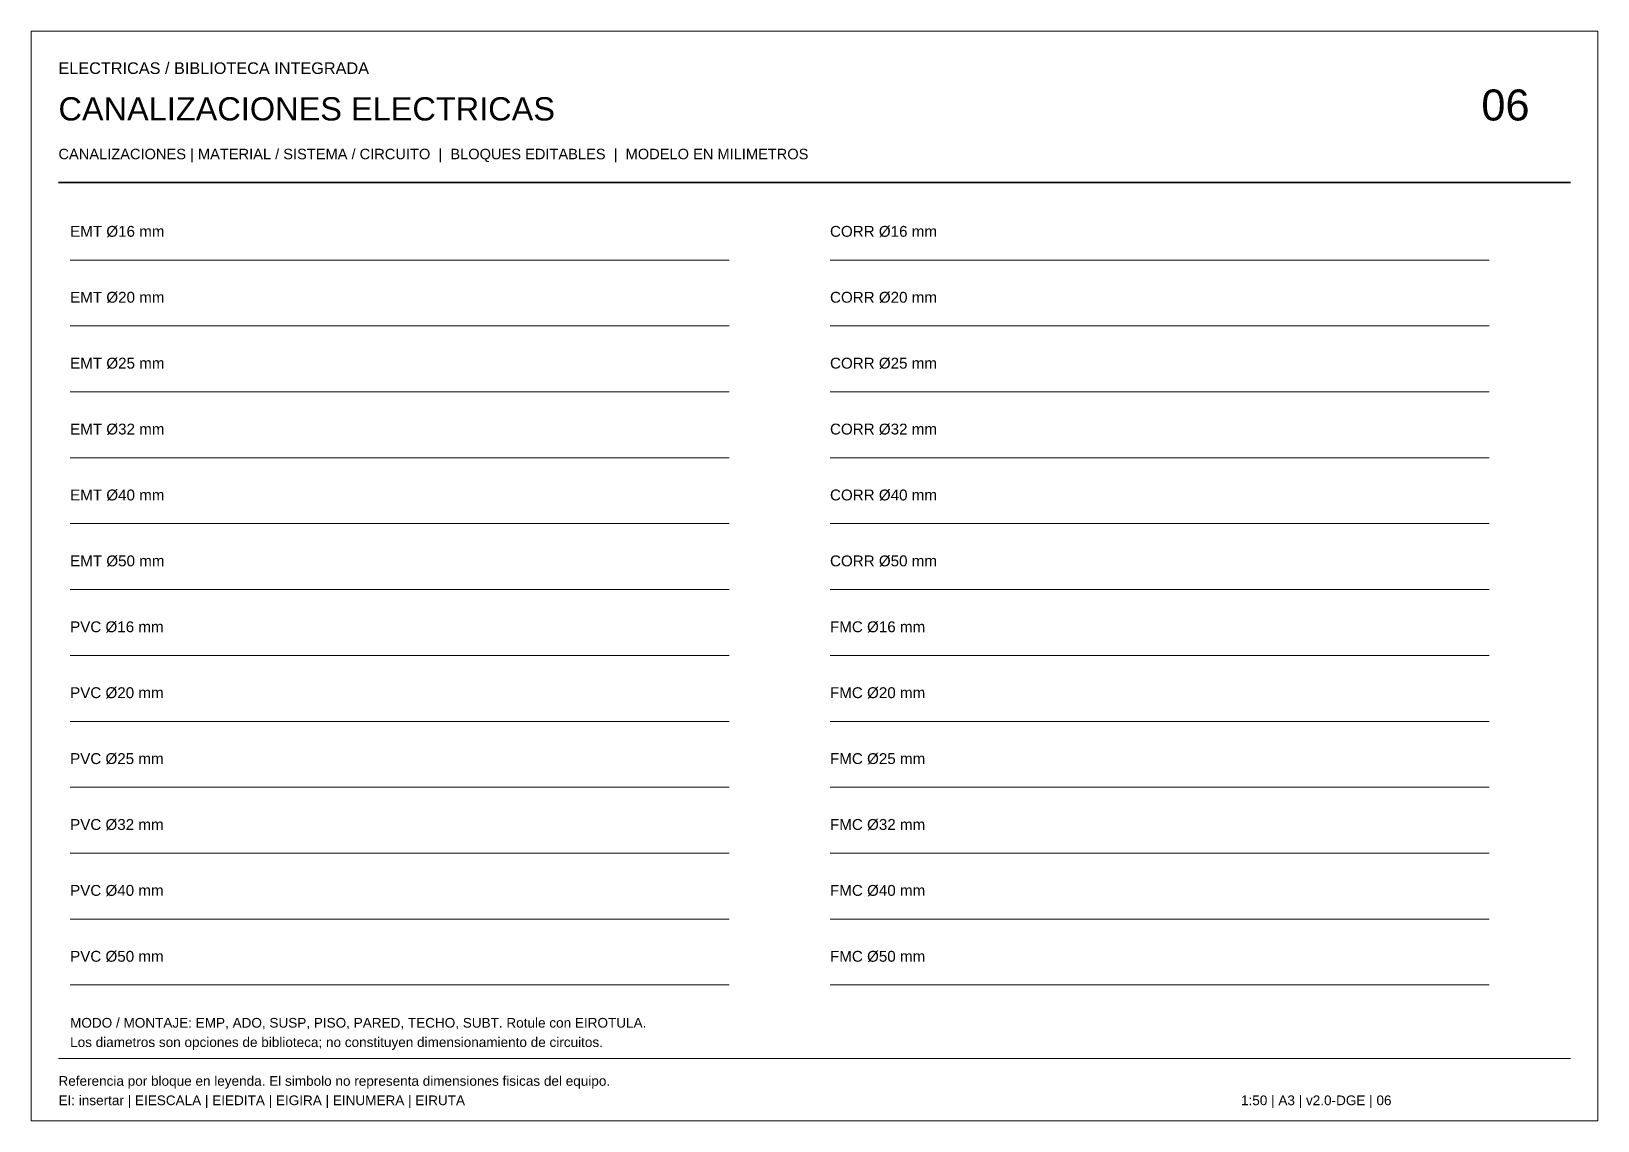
# Model space of a CAD drawing. Header units: millimetres. Extents: x 400 to 200600, y -39600 to -25550.
# Drawn here: x 112900 to 133100, y -39600 to -25550 of the extents above; entities that cross this region are included whole.
import ezdxf

# ---------------------------------------------------------------- set-up
doc = ezdxf.new("R2010")
doc.units = ezdxf.units.MM
for name, color, linetype, lineweight in [('EIC-CATALOGO', 7, 'Continuous', 18), ('EIC-MARCO', 8, 'Continuous', 13), ('IE-TUBERIA-CORRUGADA', 214, 'Continuous', 18), ('IE-TUBERIA-EMT', 144, 'Continuous', 18), ('IE-TUBERIA-FMC', 34, 'Continuous', 18), ('IE-TUBERIA-PVC', 94, 'Continuous', 18)]:
    doc.layers.add(name, color=color, linetype=linetype, lineweight=lineweight)
doc.styles.add('EI_TEXTO', font='arial.ttf')
doc.linetypes.add('EIC_CORR_D16', pattern='A,500,-120,["CORR %%c16 mm",EI_TEXTO,S=125,R=0,X=0,Y=-62.5],-1115,500', length=2235)
doc.linetypes.add('EIC_CORR_D20', pattern='A,500,-120,["CORR %%c20 mm",EI_TEXTO,S=125,R=0,X=0,Y=-62.5],-1115,500', length=2235)
doc.linetypes.add('EIC_CORR_D25', pattern='A,500,-120,["CORR %%c25 mm",EI_TEXTO,S=125,R=0,X=0,Y=-62.5],-1115,500', length=2235)
doc.linetypes.add('EIC_CORR_D32', pattern='A,500,-120,["CORR %%c32 mm",EI_TEXTO,S=125,R=0,X=0,Y=-62.5],-1115,500', length=2235)
doc.linetypes.add('EIC_CORR_D40', pattern='A,500,-120,["CORR %%c40 mm",EI_TEXTO,S=125,R=0,X=0,Y=-62.5],-1115,500', length=2235)
doc.linetypes.add('EIC_CORR_D50', pattern='A,500,-120,["CORR %%c50 mm",EI_TEXTO,S=125,R=0,X=0,Y=-62.5],-1115,500', length=2235)
doc.linetypes.add('EIC_EMT_D16', pattern='A,500,-120,["EMT %%c16 mm",EI_TEXTO,S=125,R=0,X=0,Y=-62.5],-1030,500', length=2150)
doc.linetypes.add('EIC_EMT_D20', pattern='A,500,-120,["EMT %%c20 mm",EI_TEXTO,S=125,R=0,X=0,Y=-62.5],-1030,500', length=2150)
doc.linetypes.add('EIC_EMT_D25', pattern='A,500,-120,["EMT %%c25 mm",EI_TEXTO,S=125,R=0,X=0,Y=-62.5],-1030,500', length=2150)
doc.linetypes.add('EIC_EMT_D32', pattern='A,500,-120,["EMT %%c32 mm",EI_TEXTO,S=125,R=0,X=0,Y=-62.5],-1030,500', length=2150)
doc.linetypes.add('EIC_EMT_D40', pattern='A,500,-120,["EMT %%c40 mm",EI_TEXTO,S=125,R=0,X=0,Y=-62.5],-1030,500', length=2150)
doc.linetypes.add('EIC_EMT_D50', pattern='A,500,-120,["EMT %%c50 mm",EI_TEXTO,S=125,R=0,X=0,Y=-62.5],-1030,500', length=2150)
doc.linetypes.add('EIC_FMC_D16', pattern='A,500,-120,["FMC %%c16 mm",EI_TEXTO,S=125,R=0,X=0,Y=-62.5],-1030,500', length=2150)
doc.linetypes.add('EIC_FMC_D20', pattern='A,500,-120,["FMC %%c20 mm",EI_TEXTO,S=125,R=0,X=0,Y=-62.5],-1030,500', length=2150)
doc.linetypes.add('EIC_FMC_D25', pattern='A,500,-120,["FMC %%c25 mm",EI_TEXTO,S=125,R=0,X=0,Y=-62.5],-1030,500', length=2150)
doc.linetypes.add('EIC_FMC_D32', pattern='A,500,-120,["FMC %%c32 mm",EI_TEXTO,S=125,R=0,X=0,Y=-62.5],-1030,500', length=2150)
doc.linetypes.add('EIC_FMC_D40', pattern='A,500,-120,["FMC %%c40 mm",EI_TEXTO,S=125,R=0,X=0,Y=-62.5],-1030,500', length=2150)
doc.linetypes.add('EIC_FMC_D50', pattern='A,500,-120,["FMC %%c50 mm",EI_TEXTO,S=125,R=0,X=0,Y=-62.5],-1030,500', length=2150)
doc.linetypes.add('EIC_PVC_D16', pattern='A,500,-120,["PVC %%c16 mm",EI_TEXTO,S=125,R=0,X=0,Y=-62.5],-1030,500', length=2150)
doc.linetypes.add('EIC_PVC_D20', pattern='A,500,-120,["PVC %%c20 mm",EI_TEXTO,S=125,R=0,X=0,Y=-62.5],-1030,500', length=2150)
doc.linetypes.add('EIC_PVC_D25', pattern='A,500,-120,["PVC %%c25 mm",EI_TEXTO,S=125,R=0,X=0,Y=-62.5],-1030,500', length=2150)
doc.linetypes.add('EIC_PVC_D32', pattern='A,500,-120,["PVC %%c32 mm",EI_TEXTO,S=125,R=0,X=0,Y=-62.5],-1030,500', length=2150)
doc.linetypes.add('EIC_PVC_D40', pattern='A,500,-120,["PVC %%c40 mm",EI_TEXTO,S=125,R=0,X=0,Y=-62.5],-1030,500', length=2150)
doc.linetypes.add('EIC_PVC_D50', pattern='A,500,-120,["PVC %%c50 mm",EI_TEXTO,S=125,R=0,X=0,Y=-62.5],-1030,500', length=2150)

msp = doc.modelspace()

# ---------------------------------------------------------------- texts
at = {"layer": 'EIC-CATALOGO', "color": 144, "style": 'EI_TEXTO'}
for s, height, p in [('ELECTRICAS / BIBLIOTECA INTEGRADA', 150, (113250, -26100)), ('06', 400, (131600, -26700))]:
    msp.add_text(s, height=height, dxfattribs=at).set_placement(p)
at = {"layer": 'EIC-CATALOGO', "color": 7, "style": 'EI_TEXTO'}
for s, height, p in [('CANALIZACIONES ELECTRICAS', 300, (113250, -26700)), ('CANALIZACIONES | MATERIAL / SISTEMA / CIRCUITO  |  BLOQUES EDITABLES  |  MODELO EN MILIMETROS', 135, (113250, -27200)), ('EMT Ø16 mm', 140, (113400, -28200)), ('CORR Ø16 mm', 140, (123200, -28200)), ('EMT Ø20 mm', 140, (113400, -29050)), ('CORR Ø20 mm', 140, (123200, -29050)), ('EMT Ø25 mm', 140, (113400, -29900)), ('CORR Ø25 mm', 140, (123200, -29900)), ('EMT Ø32 mm', 140, (113400, -30750)), ('CORR Ø32 mm', 140, (123200, -30750)), ('EMT Ø40 mm', 140, (113400, -31600)), ('CORR Ø40 mm', 140, (123200, -31600)), ('EMT Ø50 mm', 140, (113400, -32450)), ('CORR Ø50 mm', 140, (123200, -32450)), ('PVC Ø16 mm', 140, (113400, -33300)), ('FMC Ø16 mm', 140, (123200, -33300)), ('PVC Ø20 mm', 140, (113400, -34150)), ('FMC Ø20 mm', 140, (123200, -34150)), ('PVC Ø25 mm', 140, (113400, -35000)), ('FMC Ø25 mm', 140, (123200, -35000)), ('PVC Ø32 mm', 140, (113400, -35850)), ('FMC Ø32 mm', 140, (123200, -35850)), ('PVC Ø40 mm', 140, (113400, -36700)), ('FMC Ø40 mm', 140, (123200, -36700)), ('PVC Ø50 mm', 140, (113400, -37550)), ('FMC Ø50 mm', 140, (123200, -37550)), ('MODO / MONTAJE: EMP, ADO, SUSP, PISO, PARED, TECHO, SUBT. Rotule con EIROTULA.', 125, (113400, -38400)), ('Los diametros son opciones de biblioteca; no constituyen dimensionamiento de circuitos.', 125, (113400, -38650)), ('Referencia por bloque en leyenda. El simbolo no representa dimensiones fisicas del equipo.', 125, (113250, -39150)), ('EI: insertar | EIESCALA | EIEDITA | EIGIRA | EINUMERA | EIRUTA', 125, (113250, -39400)), ('1:50 | A3 | v2.0-DGE | 06', 125, (128500, -39400))]:
    msp.add_text(s, height=height, dxfattribs=at).set_placement(p)

# ---------------------------------------------------------------- linework, layer by layer
at = {"layer": 'EIC-MARCO', "color": 144, "lineweight": 35}
msp.add_line((113250, -27500), (132750, -27500), dxfattribs=at)
at = {"layer": 'EIC-MARCO', "color": 8, "lineweight": 13}
msp.add_line((113250, -38800), (132750, -38800), dxfattribs=at)
at = {"layer": 'EIC-MARCO'}
msp.add_lwpolyline([(112900, -39600), (133100, -39600), (133100, -25550), (112900, -25550)], close=True, dxfattribs=at)
at = {"layer": 'IE-TUBERIA-CORRUGADA', "linetype": 'EIC_CORR_D16', "flags": 128}
msp.add_lwpolyline([(123200, -28500), (131700, -28500)], dxfattribs=at)
at = {"layer": 'IE-TUBERIA-CORRUGADA', "linetype": 'EIC_CORR_D20', "flags": 128}
msp.add_lwpolyline([(123200, -29350), (131700, -29350)], dxfattribs=at)
at = {"layer": 'IE-TUBERIA-CORRUGADA', "linetype": 'EIC_CORR_D25', "flags": 128}
msp.add_lwpolyline([(123200, -30200), (131700, -30200)], dxfattribs=at)
at = {"layer": 'IE-TUBERIA-CORRUGADA', "linetype": 'EIC_CORR_D32', "flags": 128}
msp.add_lwpolyline([(123200, -31050), (131700, -31050)], dxfattribs=at)
at = {"layer": 'IE-TUBERIA-CORRUGADA', "linetype": 'EIC_CORR_D40', "flags": 128}
msp.add_lwpolyline([(123200, -31900), (131700, -31900)], dxfattribs=at)
at = {"layer": 'IE-TUBERIA-CORRUGADA', "linetype": 'EIC_CORR_D50', "flags": 128}
msp.add_lwpolyline([(123200, -32750), (131700, -32750)], dxfattribs=at)
at = {"layer": 'IE-TUBERIA-EMT', "linetype": 'EIC_EMT_D16', "flags": 128}
msp.add_lwpolyline([(113400, -28500), (121900, -28500)], dxfattribs=at)
at = {"layer": 'IE-TUBERIA-EMT', "linetype": 'EIC_EMT_D20', "flags": 128}
msp.add_lwpolyline([(113400, -29350), (121900, -29350)], dxfattribs=at)
at = {"layer": 'IE-TUBERIA-EMT', "linetype": 'EIC_EMT_D25', "flags": 128}
msp.add_lwpolyline([(113400, -30200), (121900, -30200)], dxfattribs=at)
at = {"layer": 'IE-TUBERIA-EMT', "linetype": 'EIC_EMT_D32', "flags": 128}
msp.add_lwpolyline([(113400, -31050), (121900, -31050)], dxfattribs=at)
at = {"layer": 'IE-TUBERIA-EMT', "linetype": 'EIC_EMT_D40', "flags": 128}
msp.add_lwpolyline([(113400, -31900), (121900, -31900)], dxfattribs=at)
at = {"layer": 'IE-TUBERIA-EMT', "linetype": 'EIC_EMT_D50', "flags": 128}
msp.add_lwpolyline([(113400, -32750), (121900, -32750)], dxfattribs=at)
at = {"layer": 'IE-TUBERIA-FMC', "linetype": 'EIC_FMC_D16', "flags": 128}
msp.add_lwpolyline([(123200, -33600), (131700, -33600)], dxfattribs=at)
at = {"layer": 'IE-TUBERIA-FMC', "linetype": 'EIC_FMC_D20', "flags": 128}
msp.add_lwpolyline([(123200, -34450), (131700, -34450)], dxfattribs=at)
at = {"layer": 'IE-TUBERIA-FMC', "linetype": 'EIC_FMC_D25', "flags": 128}
msp.add_lwpolyline([(123200, -35300), (131700, -35300)], dxfattribs=at)
at = {"layer": 'IE-TUBERIA-FMC', "linetype": 'EIC_FMC_D32', "flags": 128}
msp.add_lwpolyline([(123200, -36150), (131700, -36150)], dxfattribs=at)
at = {"layer": 'IE-TUBERIA-FMC', "linetype": 'EIC_FMC_D40', "flags": 128}
msp.add_lwpolyline([(123200, -37000), (131700, -37000)], dxfattribs=at)
at = {"layer": 'IE-TUBERIA-FMC', "linetype": 'EIC_FMC_D50', "flags": 128}
msp.add_lwpolyline([(123200, -37850), (131700, -37850)], dxfattribs=at)
at = {"layer": 'IE-TUBERIA-PVC', "linetype": 'EIC_PVC_D16', "flags": 128}
msp.add_lwpolyline([(113400, -33600), (121900, -33600)], dxfattribs=at)
at = {"layer": 'IE-TUBERIA-PVC', "linetype": 'EIC_PVC_D20', "flags": 128}
msp.add_lwpolyline([(113400, -34450), (121900, -34450)], dxfattribs=at)
at = {"layer": 'IE-TUBERIA-PVC', "linetype": 'EIC_PVC_D25', "flags": 128}
msp.add_lwpolyline([(113400, -35300), (121900, -35300)], dxfattribs=at)
at = {"layer": 'IE-TUBERIA-PVC', "linetype": 'EIC_PVC_D32', "flags": 128}
msp.add_lwpolyline([(113400, -36150), (121900, -36150)], dxfattribs=at)
at = {"layer": 'IE-TUBERIA-PVC', "linetype": 'EIC_PVC_D40', "flags": 128}
msp.add_lwpolyline([(113400, -37000), (121900, -37000)], dxfattribs=at)
at = {"layer": 'IE-TUBERIA-PVC', "linetype": 'EIC_PVC_D50', "flags": 128}
msp.add_lwpolyline([(113400, -37850), (121900, -37850)], dxfattribs=at)

msp.set_redraw_order([(e.dxf.handle, doc.entitydb.next_handle()) for e in msp.query("TEXT MTEXT ATTDEF DIMENSION ARC_DIMENSION")])  # texts and dimensions are drawn at this point

doc.saveas('drawing.dxf')
